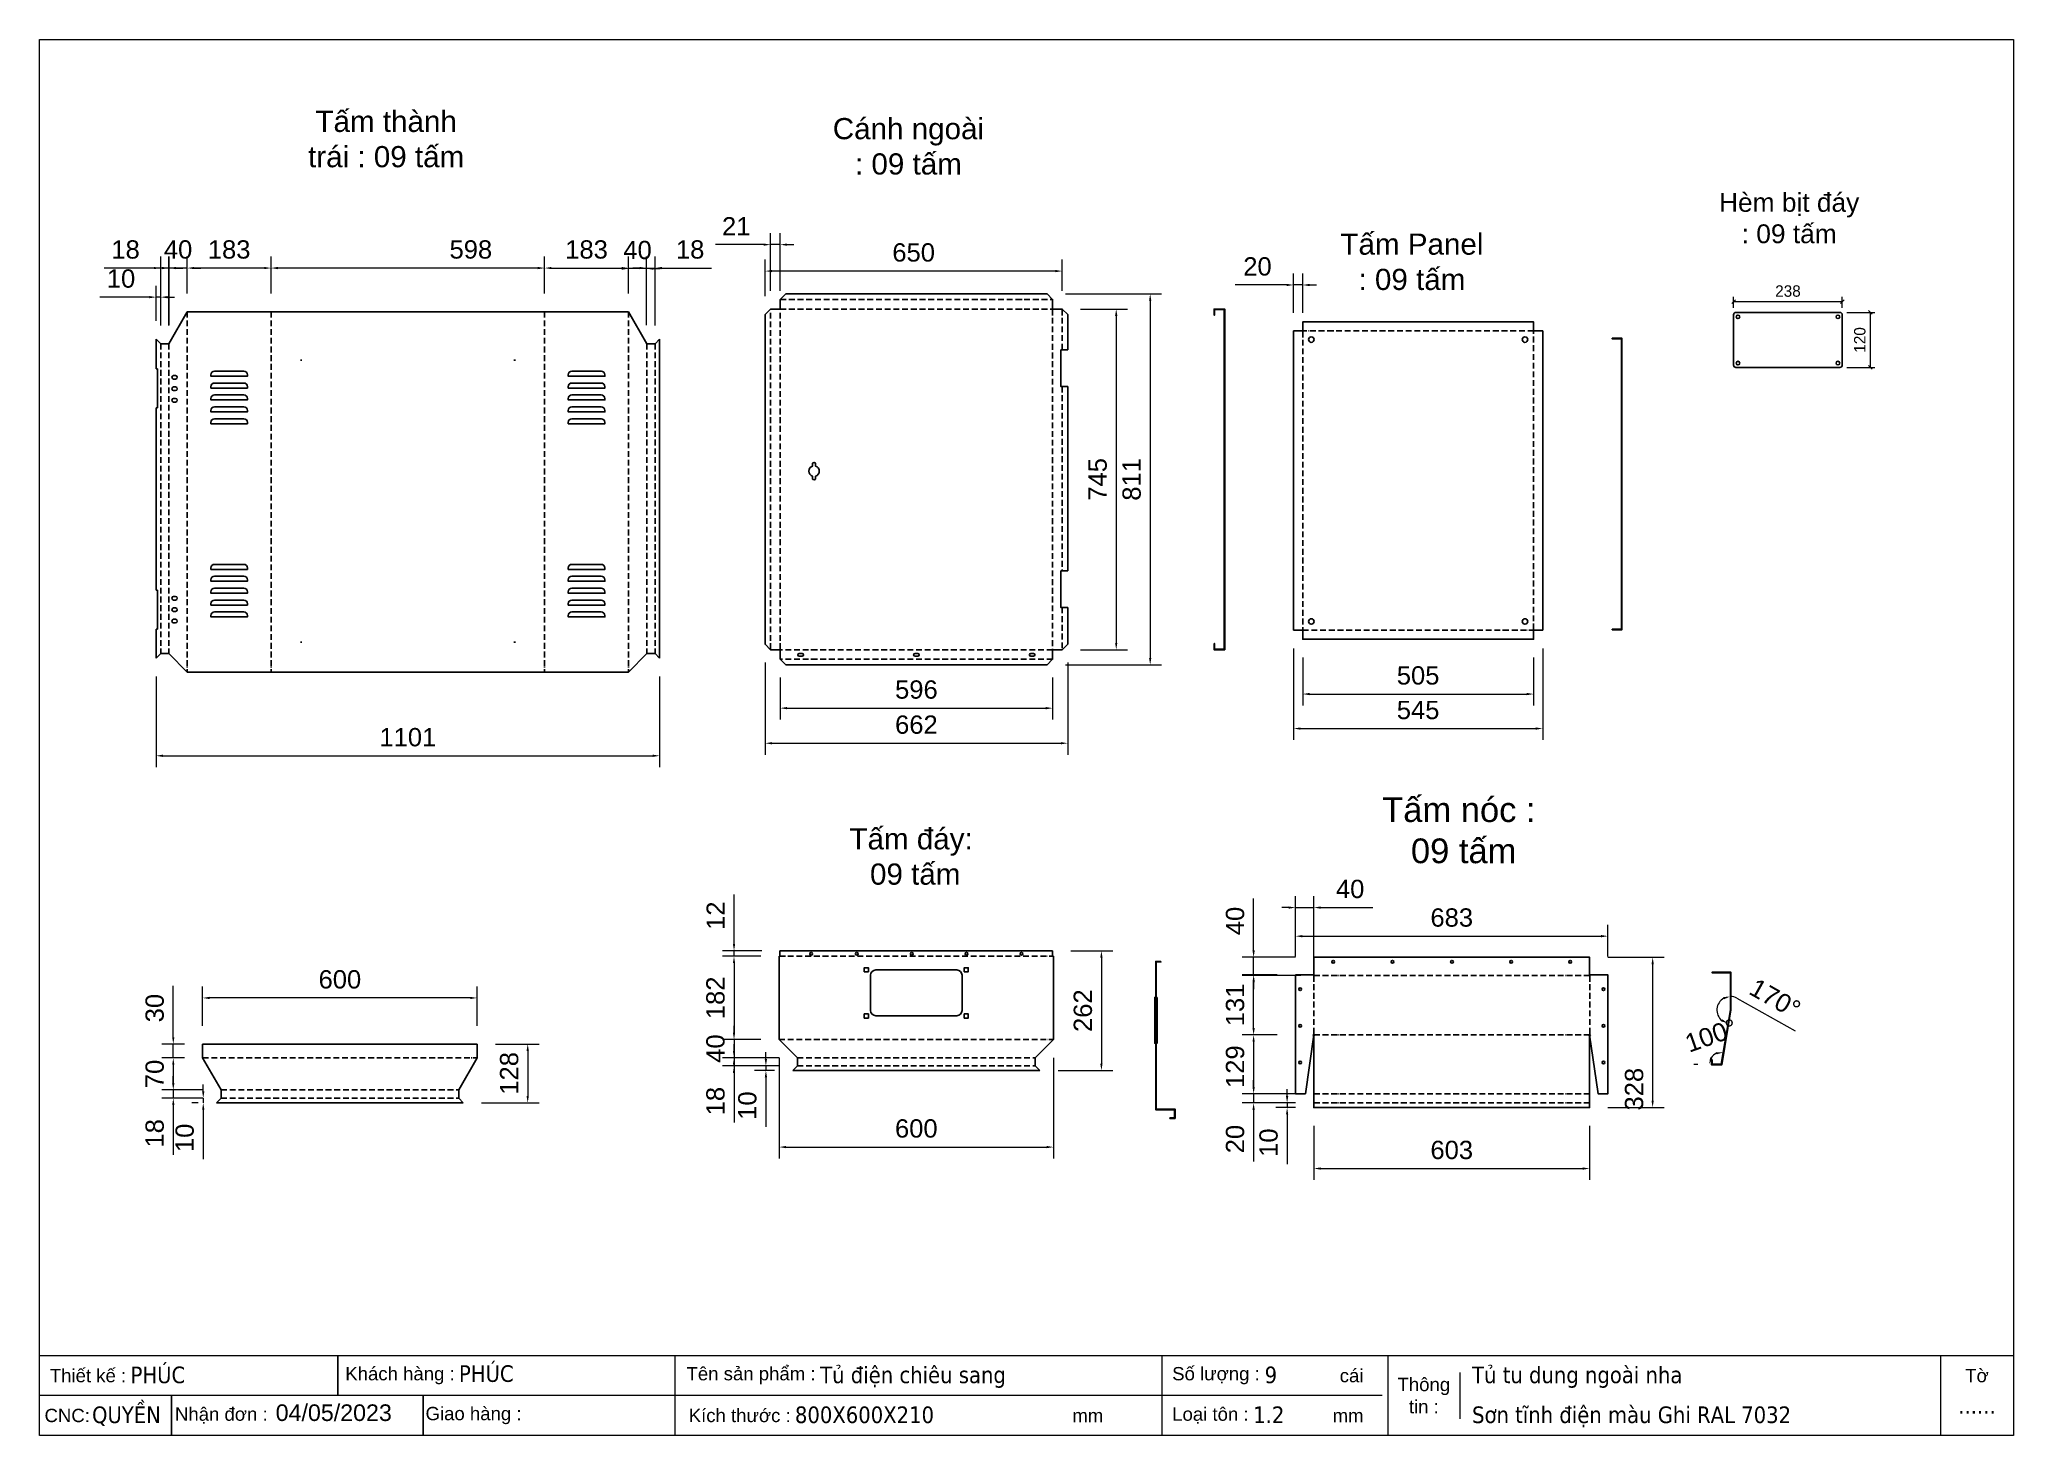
# Model space of a CAD drawing. Header units: millimetres. Extents: x 0 to 4315, y 0 to 3051.
import ezdxf
from ezdxf.enums import TextEntityAlignment as Align

# ---------------------------------------------------------------- set-up
doc = ezdxf.new("R2010")
doc.units = ezdxf.units.MM
doc.linetypes.add('HIDDENX2', pattern=[19.05, 12.7, -6.35])
doc.layers.add('0 KHUNG KT01', color=7, linetype='Continuous')
doc.layers.add('0 TĂNG CỨNG', color=7, linetype='Continuous', lineweight=15)
doc.styles.add('Arial', font='arial.ttf')
doc.styles.add('Tahoma (Input Text)', font='tahoma.ttf')
doc.dimstyles.get("Standard").update_dxf_attribs({"dimtxt": 2.5, "dimasz": 2.5, "dimexe": 1.25, "dimexo": 0.625, "dimtad": 1, "dimcen": 2.5, "dimazin": 3, "dimtfac": 1, "dimtmove": 0, "dimatfit": 3})
doc.dimstyles.new('Thiện Dim-40', dxfattribs={"dimtxt": 40, "dimasz": 15, "dimexe": 25, "dimexo": 40, "dimgap": 20, "dimtad": 1, "dimdec": 0, "dimtxsty": 'Arial', "dimcen": 15, "dimclrd": 5, "dimclre": 5, "dimclrt": 3, "dimazin": 3, "dimtfac": 1, "dimtdec": 0, "dimtmove": 0, "dimatfit": 3, "dimldrblk": 'OBLIQUE', "dimlwd": 9, "dimlwe": 9})

msp = doc.modelspace()

# ---------------------------------------------------------------- texts
at = {"color": 7, "attachment_point": 5, "style": 'Arial'}
for s, insert, char_height, width in [('{\\H0.8571x;Tấm thành\\Ptrái : 09 tấm}', (757.851, 2833.456), 54, 473.34502), ('{\\H0.8571x;Cánh ngoài\\P: 09 tấm}', (1899.551, 2817.535), 54, 563.49124), ('{\\H0.8571x;Hèm bịt đáy\\P: 09 tấm}', (3824.947, 2660.617), 48, 346.37646), ('{\\H0.8571x;Tấm Panel\\P: 09 tấm}', (3000.28, 2565.163), 54, 563.49124), ('Tấm nóc :\\P 09 tấm', (3102.912, 1322.56), 54, 809.6191), ('{\\H0.8571x;Tấm đáy:\\P 09 tấm}', (1905.428, 1265.309), 54, 2025)]:
    msp.add_mtext(s, dxfattribs=dict(at, insert=insert, char_height=char_height, width=width))

# ---------------------------------------------------------------- blocks, each defined once
blk = doc.blocks.new('*D1')
at = {"color": 5, "lineweight": 9, "transparency": 16777216}
for p, q in [((1312.2, 2551.7), (1297.2, 2551.7)), ((1327.2, 2426.8), (1327.2, 2576.7)), ((1327.2, 2551.7), (1345.6, 2551.7)), ((1345.6, 2426.2), (1345.6, 2576.7)), ((1360.6, 2551.7), (1469.2, 2551.7))]:
    blk.add_line(p, q, dxfattribs=at)
at = {"color": 5, "transparency": 16777216}
for points in [[(1312.2, 2554.2), (1312.2, 2549.2), (1327.2, 2551.7)], [(1360.6, 2554.2), (1360.6, 2549.2), (1345.6, 2551.7)]]:
    blk.add_solid(points, dxfattribs=at)
at = {"layer": 'Defpoints', "color": 0, "transparency": 16777216}
for p in [(1345.6, 2551.7), (1327.2, 2386.8), (1345.6, 2386.2)]:
    blk.add_point(p, dxfattribs=at)
at = {"color": 3, "transparency": 16777216, "insert": (1422.4, 2592.1), "char_height": 40, "attachment_point": 5, "style": 'Arial'}
blk.add_mtext('18', dxfattribs=at)
blk = doc.blocks.new('_Oblique')
at = {"color": 0, "linetype": 'ByBlock', "lineweight": -2}
blk.add_line((-0.5, -0.5), (0.5, 0.5), dxfattribs=at)
blk = doc.blocks.new('*D2')
at = {"color": 5, "lineweight": 9, "transparency": 16777216}
for p, q in [((1583.2, 2602.9), (1478, 2602.9)), ((1598.2, 2502.1), (1598.2, 2627.9)), ((1619.2, 2602.9), (1598.2, 2602.9)), ((1619.2, 2502.1), (1619.2, 2627.9)), ((1634.2, 2602.9), (1649.2, 2602.9))]:
    blk.add_line(p, q, dxfattribs=at)
at = {"color": 5, "transparency": 16777216}
for points in [[(1583.2, 2605.4), (1583.2, 2600.4), (1598.2, 2602.9)], [(1634.2, 2605.4), (1634.2, 2600.4), (1619.2, 2602.9)]]:
    blk.add_solid(points, dxfattribs=at)
at = {"layer": 'Defpoints', "color": 0, "transparency": 16777216}
for p in [(1598.2, 2602.9), (1598.2, 2462.1), (1619.2, 2462.1)]:
    blk.add_point(p, dxfattribs=at)
at = {"color": 3, "transparency": 16777216, "insert": (1523.1, 2643), "char_height": 40, "attachment_point": 5, "style": 'Arial'}
blk.add_mtext('21', dxfattribs=at)
blk = doc.blocks.new('*D3')
at = {"color": 5, "lineweight": 9, "transparency": 16777216}
for p, q in [((1586.2, 2490.1), (1586.2, 2570.1)), ((2235.8, 2502.1), (2235.8, 2570.1)), ((2220.8, 2545.1), (1601.2, 2545.1))]:
    blk.add_line(p, q, dxfattribs=at)
at = {"color": 5, "transparency": 16777216}
for points in [[(1601.2, 2547.6), (1601.2, 2542.6), (1586.2, 2545.1)], [(2220.8, 2547.6), (2220.8, 2542.6), (2235.8, 2545.1)]]:
    blk.add_solid(points, dxfattribs=at)
at = {"layer": 'Defpoints', "color": 0, "transparency": 16777216}
for p in [(1586.2, 2545.1), (2235.8, 2462.1), (1586.2, 2450.1)]:
    blk.add_point(p, dxfattribs=at)
at = {"color": 3, "transparency": 16777216, "insert": (1911, 2585.6), "char_height": 40, "attachment_point": 5, "style": 'Arial'}
blk.add_mtext('650', dxfattribs=at)
blk = doc.blocks.new('*D4')
at = {"color": 5, "lineweight": 9, "transparency": 16777216}
for p, q in [((1586.2, 1689.5), (1586.2, 1488.1)), ((2247.8, 1689.5), (2247.8, 1488.1)), ((1601.2, 1513.1), (2232.8, 1513.1))]:
    blk.add_line(p, q, dxfattribs=at)
at = {"color": 5, "transparency": 16777216}
for points in [[(1601.2, 1515.6), (1601.2, 1510.6), (1586.2, 1513.1)], [(2232.8, 1515.6), (2232.8, 1510.6), (2247.8, 1513.1)]]:
    blk.add_solid(points, dxfattribs=at)
at = {"layer": 'Defpoints', "color": 0, "transparency": 16777216}
for p in [(1586.2, 1729.5), (2247.8, 1729.5), (2247.8, 1513.1)]:
    blk.add_point(p, dxfattribs=at)
at = {"color": 3, "transparency": 16777216, "insert": (1917, 1553.5), "char_height": 40, "attachment_point": 5, "style": 'Arial'}
blk.add_mtext('662', dxfattribs=at)
blk = doc.blocks.new('*D5')
at = {"color": 5, "lineweight": 9, "transparency": 16777216}
for p, q in [((2242.8, 2495.1), (2453.1, 2495.1)), ((2428.1, 2480.1), (2428.1, 1699.5)), ((2242.8, 1684.5), (2453.1, 1684.5))]:
    blk.add_line(p, q, dxfattribs=at)
at = {"color": 5, "transparency": 16777216}
for points in [[(2425.6, 2480.1), (2430.6, 2480.1), (2428.1, 2495.1)], [(2425.6, 1699.5), (2430.6, 1699.5), (2428.1, 1684.5)]]:
    blk.add_solid(points, dxfattribs=at)
at = {"layer": 'Defpoints', "color": 0, "transparency": 16777216}
for p in [(2202.8, 2495.1), (2202.8, 1684.5), (2428.1, 1684.5)]:
    blk.add_point(p, dxfattribs=at)
at = {"color": 3, "transparency": 16777216, "insert": (2387.7, 2089.8), "char_height": 40, "attachment_point": 5, "rotation": 90, "style": 'Arial'}
blk.add_mtext('811', dxfattribs=at)
blk = doc.blocks.new('*D6')
at = {"color": 5, "lineweight": 9, "transparency": 16777216}
for p, q in [((2275.8, 2462.1), (2378.8, 2462.1)), ((2353.8, 2447.1), (2353.8, 1732.5)), ((2275.8, 1717.5), (2378.8, 1717.5))]:
    blk.add_line(p, q, dxfattribs=at)
at = {"color": 5, "transparency": 16777216}
for points in [[(2351.3, 2447.1), (2356.3, 2447.1), (2353.8, 2462.1)], [(2351.3, 1732.5), (2356.3, 1732.5), (2353.8, 1717.5)]]:
    blk.add_solid(points, dxfattribs=at)
at = {"layer": 'Defpoints', "color": 0, "transparency": 16777216}
for p in [(2235.8, 2462.1), (2235.8, 1717.5), (2353.8, 1717.5)]:
    blk.add_point(p, dxfattribs=at)
at = {"color": 3, "transparency": 16777216, "insert": (2313.4, 2089.8), "char_height": 40, "attachment_point": 5, "rotation": 90, "style": 'Arial'}
blk.add_mtext('745', dxfattribs=at)
blk = doc.blocks.new('*D7')
at = {"color": 5, "lineweight": 9, "transparency": 16777216}
for p, q in [((1576.8, 1047.5), (1493.3, 1047.5)), ((1518.3, 1032.5), (1518.3, 880.7)), ((1576.8, 865.7), (1493.3, 865.7))]:
    blk.add_line(p, q, dxfattribs=at)
at = {"color": 5, "transparency": 16777216}
for points in [[(1515.8, 1032.5), (1520.8, 1032.5), (1518.3, 1047.5)], [(1515.8, 880.7), (1520.8, 880.7), (1518.3, 865.7)]]:
    blk.add_solid(points, dxfattribs=at)
at = {"layer": 'Defpoints', "color": 0, "transparency": 16777216}
for p in [(1616.8, 1047.5), (1518.3, 865.7), (1616.8, 865.7)]:
    blk.add_point(p, dxfattribs=at)
at = {"color": 3, "transparency": 16777216, "insert": (1477.9, 956.6), "char_height": 40, "attachment_point": 5, "rotation": 90, "style": 'Arial'}
blk.add_mtext('182', dxfattribs=at)
blk = doc.blocks.new('*D8')
at = {"color": 5, "lineweight": 9, "transparency": 16777216}
for p, q in [((1576.8, 865.7), (1493.3, 865.7)), ((1518.3, 880.7), (1518.3, 895.7)), ((1518.3, 865.7), (1518.3, 825.7)), ((1617, 825.7), (1493.3, 825.7)), ((1518.3, 810.7), (1518.3, 795.7))]:
    blk.add_line(p, q, dxfattribs=at)
at = {"color": 5, "transparency": 16777216}
for points in [[(1515.8, 880.7), (1520.8, 880.7), (1518.3, 865.7)], [(1515.8, 810.7), (1520.8, 810.7), (1518.3, 825.7)]]:
    blk.add_solid(points, dxfattribs=at)
at = {"layer": 'Defpoints', "color": 0, "transparency": 16777216}
for p in [(1616.8, 865.7), (1518.3, 825.7), (1657, 825.7)]:
    blk.add_point(p, dxfattribs=at)
at = {"color": 3, "transparency": 16777216, "insert": (1477.9, 845.7), "char_height": 40, "attachment_point": 5, "rotation": 90, "style": 'Arial'}
blk.add_mtext('40', dxfattribs=at)
blk = doc.blocks.new('*D9')
at = {"color": 5, "lineweight": 9, "transparency": 16777216}
for p, q in [((1617, 825.7), (1493.3, 825.7)), ((1518.3, 840.7), (1518.3, 855.7)), ((1518.3, 825.7), (1518.3, 807.7)), ((1617, 807.7), (1493.3, 807.7)), ((1518.3, 792.7), (1518.3, 684.1))]:
    blk.add_line(p, q, dxfattribs=at)
at = {"color": 5, "transparency": 16777216}
for points in [[(1515.8, 840.7), (1520.8, 840.7), (1518.3, 825.7)], [(1515.8, 792.7), (1520.8, 792.7), (1518.3, 807.7)]]:
    blk.add_solid(points, dxfattribs=at)
at = {"layer": 'Defpoints', "color": 0, "transparency": 16777216}
for p in [(1657, 825.7), (1518.3, 807.7), (1657, 807.7)]:
    blk.add_point(p, dxfattribs=at)
at = {"color": 3, "transparency": 16777216, "insert": (1477.9, 730.9), "char_height": 40, "attachment_point": 5, "rotation": 90, "style": 'Arial'}
blk.add_mtext('18', dxfattribs=at)
blk = doc.blocks.new('*D10')
at = {"color": 5, "lineweight": 9, "transparency": 16777216}
for p, q in [((1588, 822.7), (1588, 837.7)), ((1617, 807.7), (1563, 807.7)), ((1607, 797.7), (1563, 797.7)), ((1588, 807.7), (1588, 797.7)), ((1588, 782.7), (1588, 674.4))]:
    blk.add_line(p, q, dxfattribs=at)
at = {"color": 5, "transparency": 16777216}
for points in [[(1585.5, 822.7), (1590.5, 822.7), (1588, 807.7)], [(1585.5, 782.7), (1590.5, 782.7), (1588, 797.7)]]:
    blk.add_solid(points, dxfattribs=at)
at = {"layer": 'Defpoints', "color": 0, "transparency": 16777216}
for p in [(1588, 797.7), (1647, 797.7), (1657, 807.7)]:
    blk.add_point(p, dxfattribs=at)
at = {"color": 3, "transparency": 16777216, "insert": (1547.6, 721.1), "char_height": 40, "attachment_point": 5, "rotation": 90, "style": 'Arial'}
blk.add_mtext('10', dxfattribs=at)
blk = doc.blocks.new('*D11')
at = {"color": 5, "lineweight": 9, "transparency": 16777216}
for p, q in [((2254.8, 1059.5), (2346.5, 1059.5)), ((2321.5, 1044.5), (2321.5, 812.7)), ((2226.6, 797.7), (2346.5, 797.7))]:
    blk.add_line(p, q, dxfattribs=at)
at = {"color": 5, "transparency": 16777216}
for points in [[(2319, 1044.5), (2324, 1044.5), (2321.5, 1059.5)], [(2319, 812.7), (2324, 812.7), (2321.5, 797.7)]]:
    blk.add_solid(points, dxfattribs=at)
at = {"layer": 'Defpoints', "color": 0, "transparency": 16777216}
for p in [(2214.8, 1059.5), (2186.6, 797.7), (2321.5, 797.7)]:
    blk.add_point(p, dxfattribs=at)
at = {"color": 3, "transparency": 16777216, "insert": (2281.1, 928.6), "char_height": 40, "attachment_point": 5, "rotation": 90, "style": 'Arial'}
blk.add_mtext('262', dxfattribs=at)
blk = doc.blocks.new('*D12')
at = {"color": 5, "lineweight": 9, "transparency": 16777216}
for p, q in [((356.7, 895.6), (356.7, 981.4)), ((941.7, 956.4), (371.7, 956.4)), ((956.7, 895.6), (956.7, 981.4))]:
    blk.add_line(p, q, dxfattribs=at)
at = {"color": 5, "transparency": 16777216}
for points in [[(371.7, 958.9), (371.7, 953.9), (356.7, 956.4)], [(941.7, 958.9), (941.7, 953.9), (956.7, 956.4)]]:
    blk.add_solid(points, dxfattribs=at)
at = {"layer": 'Defpoints', "color": 0, "transparency": 16777216}
for p in [(356.7, 956.4), (356.7, 855.6), (956.7, 855.6)]:
    blk.add_point(p, dxfattribs=at)
at = {"color": 3, "transparency": 16777216, "insert": (656.7, 996.8), "char_height": 40, "attachment_point": 5, "style": 'Arial'}
blk.add_mtext('600', dxfattribs=at)
blk = doc.blocks.new('*D13')
at = {"color": 5, "lineweight": 9, "transparency": 16777216}
for p, q in [((292.5, 870.6), (292.5, 982.8)), ((316.7, 855.6), (267.5, 855.6)), ((316.7, 825.3), (267.5, 825.3)), ((292.5, 825.3), (292.5, 855.6)), ((292.5, 810.3), (292.5, 795.3))]:
    blk.add_line(p, q, dxfattribs=at)
at = {"color": 5, "transparency": 16777216}
for points in [[(290, 870.6), (295, 870.6), (292.5, 855.6)], [(290, 810.3), (295, 810.3), (292.5, 825.3)]]:
    blk.add_solid(points, dxfattribs=at)
at = {"layer": 'Defpoints', "color": 0, "transparency": 16777216}
for p in [(292.5, 825.3), (356.7, 855.6), (356.7, 825.3)]:
    blk.add_point(p, dxfattribs=at)
at = {"color": 3, "transparency": 16777216, "insert": (252, 934.2), "char_height": 40, "attachment_point": 5, "rotation": 90, "style": 'Arial'}
blk.add_mtext('30', dxfattribs=at)
blk = doc.blocks.new('*D14')
at = {"color": 5, "lineweight": 9, "transparency": 16777216}
for p, q in [((316.7, 825.3), (267.5, 825.3)), ((292.5, 810.3), (292.5, 770.3)), ((356.9, 755.3), (267.5, 755.3))]:
    blk.add_line(p, q, dxfattribs=at)
at = {"color": 5, "transparency": 16777216}
for points in [[(290, 810.3), (295, 810.3), (292.5, 825.3)], [(290, 770.3), (295, 770.3), (292.5, 755.3)]]:
    blk.add_solid(points, dxfattribs=at)
at = {"layer": 'Defpoints', "color": 0, "transparency": 16777216}
for p in [(356.7, 825.3), (292.5, 755.3), (396.9, 755.3)]:
    blk.add_point(p, dxfattribs=at)
at = {"color": 3, "transparency": 16777216, "insert": (252, 790.3), "char_height": 40, "attachment_point": 5, "rotation": 90, "style": 'Arial'}
blk.add_mtext('70', dxfattribs=at)
blk = doc.blocks.new('*D15')
at = {"color": 5, "lineweight": 9, "transparency": 16777216}
for p, q in [((292.5, 770.3), (292.5, 785.3)), ((356.9, 755.3), (267.5, 755.3)), ((356.9, 737.3), (267.5, 737.3)), ((292.5, 755.3), (292.5, 737.3)), ((292.5, 722.3), (292.5, 613.7))]:
    blk.add_line(p, q, dxfattribs=at)
at = {"color": 5, "transparency": 16777216}
for points in [[(290, 770.3), (295, 770.3), (292.5, 755.3)], [(290, 722.3), (295, 722.3), (292.5, 737.3)]]:
    blk.add_solid(points, dxfattribs=at)
at = {"layer": 'Defpoints', "color": 0, "transparency": 16777216}
for p in [(292.5, 737.3), (396.9, 755.3), (396.9, 737.3)]:
    blk.add_point(p, dxfattribs=at)
at = {"color": 3, "transparency": 16777216, "insert": (252, 660.5), "char_height": 40, "attachment_point": 5, "rotation": 90, "style": 'Arial'}
blk.add_mtext('18', dxfattribs=at)
blk = doc.blocks.new('*D16')
at = {"color": 5, "lineweight": 9, "transparency": 16777216}
for p, q in [((356.9, 737.3), (333, 737.3)), ((358, 752.3), (358, 767.3)), ((358, 737.3), (358, 727.3)), ((346.9, 727.3), (333, 727.3)), ((358, 712.3), (358, 603.9))]:
    blk.add_line(p, q, dxfattribs=at)
at = {"color": 5, "transparency": 16777216}
for points in [[(355.5, 752.3), (360.5, 752.3), (358, 737.3)], [(355.5, 712.3), (360.5, 712.3), (358, 727.3)]]:
    blk.add_solid(points, dxfattribs=at)
at = {"layer": 'Defpoints', "color": 0, "transparency": 16777216}
for p in [(396.9, 737.3), (358, 727.3), (386.9, 727.3)]:
    blk.add_point(p, dxfattribs=at)
at = {"color": 3, "transparency": 16777216, "insert": (317.6, 650.6), "char_height": 40, "attachment_point": 5, "rotation": 90, "style": 'Arial'}
blk.add_mtext('10', dxfattribs=at)
blk = doc.blocks.new('*D17')
at = {"color": 5, "lineweight": 9, "transparency": 16777216}
for p, q in [((996.7, 855.6), (1092.3, 855.6)), ((1067.3, 840.6), (1067.3, 742.3)), ((966.5, 727.3), (1092.3, 727.3))]:
    blk.add_line(p, q, dxfattribs=at)
at = {"color": 5, "transparency": 16777216}
for points in [[(1064.8, 840.6), (1069.8, 840.6), (1067.3, 855.6)], [(1064.8, 742.3), (1069.8, 742.3), (1067.3, 727.3)]]:
    blk.add_solid(points, dxfattribs=at)
at = {"layer": 'Defpoints', "color": 0, "transparency": 16777216}
for p in [(956.7, 855.6), (926.5, 727.3), (1067.3, 727.3)]:
    blk.add_point(p, dxfattribs=at)
at = {"color": 3, "transparency": 16777216, "insert": (1026.9, 791.5), "char_height": 40, "attachment_point": 5, "rotation": 90, "style": 'Arial'}
blk.add_mtext('128', dxfattribs=at)
blk = doc.blocks.new('*D18')
at = {"color": 5, "lineweight": 9, "transparency": 16777216}
for p, q in [((1619.2, 1656.5), (1619.2, 1564.8)), ((2214.8, 1656.5), (2214.8, 1564.8)), ((1634.2, 1589.8), (2199.8, 1589.8))]:
    blk.add_line(p, q, dxfattribs=at)
at = {"color": 5, "transparency": 16777216}
for points in [[(1634.2, 1592.3), (1634.2, 1587.3), (1619.2, 1589.8)], [(2199.8, 1592.3), (2199.8, 1587.3), (2214.8, 1589.8)]]:
    blk.add_solid(points, dxfattribs=at)
at = {"layer": 'Defpoints', "color": 0, "transparency": 16777216}
for p in [(1619.2, 1696.5), (2214.8, 1696.5), (2214.8, 1589.8)]:
    blk.add_point(p, dxfattribs=at)
at = {"color": 3, "transparency": 16777216, "insert": (1917, 1630.2), "char_height": 40, "attachment_point": 5, "style": 'Arial'}
blk.add_mtext('596', dxfattribs=at)
blk = doc.blocks.new('*D19')
at = {"color": 5, "lineweight": 9, "transparency": 16777216}
for p, q in [((1518.3, 1074.5), (1518.3, 1182.7)), ((1578.8, 1059.5), (1493.3, 1059.5)), ((1576.8, 1047.5), (1493.3, 1047.5)), ((1518.3, 1047.5), (1518.3, 1059.5)), ((1518.3, 1032.5), (1518.3, 1017.5))]:
    blk.add_line(p, q, dxfattribs=at)
at = {"color": 5, "transparency": 16777216}
for points in [[(1515.8, 1074.5), (1520.8, 1074.5), (1518.3, 1059.5)], [(1515.8, 1032.5), (1520.8, 1032.5), (1518.3, 1047.5)]]:
    blk.add_solid(points, dxfattribs=at)
at = {"layer": 'Defpoints', "color": 0, "transparency": 16777216}
for p in [(1518.3, 1059.5), (1616.8, 1047.5), (1618.8, 1059.5)]:
    blk.add_point(p, dxfattribs=at)
at = {"color": 3, "transparency": 16777216, "insert": (1478.2, 1136.1), "char_height": 40, "attachment_point": 5, "rotation": 90, "style": 'Arial'}
blk.add_mtext('12', dxfattribs=at)
blk = doc.blocks.new('*D20')
at = {"color": 5, "lineweight": 9, "transparency": 16777216}
for p, q in [((1616.8, 825.7), (1616.8, 605.4)), ((2216.8, 825.7), (2216.8, 605.4)), ((1631.8, 630.4), (2201.8, 630.4))]:
    blk.add_line(p, q, dxfattribs=at)
at = {"color": 5, "transparency": 16777216}
for points in [[(1631.8, 632.9), (1631.8, 627.9), (1616.8, 630.4)], [(2201.8, 632.9), (2201.8, 627.9), (2216.8, 630.4)]]:
    blk.add_solid(points, dxfattribs=at)
at = {"layer": 'Defpoints', "color": 0, "transparency": 16777216}
for p in [(1616.8, 865.7), (2216.8, 865.7), (2216.8, 630.4)]:
    blk.add_point(p, dxfattribs=at)
at = {"color": 3, "transparency": 16777216, "insert": (1916.8, 670.9), "char_height": 40, "attachment_point": 5, "style": 'Arial'}
blk.add_mtext('600', dxfattribs=at)
blk = doc.blocks.new('*D21')
at = {"color": 5, "lineweight": 9, "transparency": 16777216}
for p, q in [((2654.2, 1060.2), (2654.2, 1174)), ((2745.8, 1045.2), (2629.2, 1045.2)), ((2654.2, 1005.4), (2654.2, 1045.2)), ((2757.6, 1005.4), (2629.2, 1005.4)), ((2654.2, 990.4), (2654.2, 975.4))]:
    blk.add_line(p, q, dxfattribs=at)
at = {"color": 5, "transparency": 16777216}
for points in [[(2651.7, 1060.2), (2656.7, 1060.2), (2654.2, 1045.2)], [(2651.7, 990.4), (2656.7, 990.4), (2654.2, 1005.4)]]:
    blk.add_solid(points, dxfattribs=at)
at = {"layer": 'Defpoints', "color": 0, "transparency": 16777216}
for p in [(2654.2, 1045.2), (2785.8, 1045.2), (2797.6, 1005.4)]:
    blk.add_point(p, dxfattribs=at)
at = {"color": 3, "transparency": 16777216, "insert": (2613.8, 1124.6), "char_height": 40, "attachment_point": 5, "rotation": 90, "style": 'Arial'}
blk.add_mtext('40', dxfattribs=at)
blk = doc.blocks.new('*D22')
at = {"color": 5, "lineweight": 9, "transparency": 16777216}
for p, q in [((3428.8, 1045.2), (3551.5, 1045.2)), ((3526.5, 1030.2), (3526.5, 731.8)), ((3428.8, 716.8), (3551.5, 716.8))]:
    blk.add_line(p, q, dxfattribs=at)
at = {"color": 5, "transparency": 16777216}
for points in [[(3524, 1030.2), (3529, 1030.2), (3526.5, 1045.2)], [(3524, 731.8), (3529, 731.8), (3526.5, 716.8)]]:
    blk.add_solid(points, dxfattribs=at)
at = {"layer": 'Defpoints', "color": 0, "transparency": 16777216}
for p in [(3388.8, 1045.2), (3388.8, 716.8), (3526.5, 716.8)]:
    blk.add_point(p, dxfattribs=at)
at = {"color": 3, "transparency": 16777216, "insert": (3486.1, 757), "char_height": 40, "attachment_point": 5, "rotation": 90, "style": 'Arial'}
blk.add_mtext('328', dxfattribs=at)
blk = doc.blocks.new('*D23')
at = {"color": 5, "lineweight": 9, "transparency": 16777216}
for p, q in [((2745.8, 1046.8), (2745.8, 1116.4)), ((2760.8, 1091.4), (3413.8, 1091.4)), ((3428.8, 1046.8), (3428.8, 1116.4))]:
    blk.add_line(p, q, dxfattribs=at)
at = {"color": 5, "transparency": 16777216}
for points in [[(2760.8, 1093.9), (2760.8, 1088.9), (2745.8, 1091.4)], [(3413.8, 1093.9), (3413.8, 1088.9), (3428.8, 1091.4)]]:
    blk.add_solid(points, dxfattribs=at)
at = {"layer": 'Defpoints', "color": 0, "transparency": 16777216}
for p in [(3428.8, 1091.4), (2745.8, 1006.8), (3428.8, 1006.8)]:
    blk.add_point(p, dxfattribs=at)
at = {"color": 3, "transparency": 16777216, "insert": (3087.3, 1131.9), "char_height": 40, "attachment_point": 5, "style": 'Arial'}
blk.add_mtext('683', dxfattribs=at)
blk = doc.blocks.new('*D24')
at = {"color": 5, "lineweight": 9, "transparency": 16777216}
for p, q in [((2727.4, 741.8), (2727.4, 756.8)), ((2745.8, 726.8), (2702.4, 726.8)), ((2745.8, 716.8), (2702.4, 716.8)), ((2727.4, 726.8), (2727.4, 716.8)), ((2727.4, 701.8), (2727.4, 593.4))]:
    blk.add_line(p, q, dxfattribs=at)
at = {"color": 5, "transparency": 16777216}
for points in [[(2724.9, 741.8), (2729.9, 741.8), (2727.4, 726.8)], [(2724.9, 701.8), (2729.9, 701.8), (2727.4, 716.8)]]:
    blk.add_solid(points, dxfattribs=at)
at = {"layer": 'Defpoints', "color": 0, "transparency": 16777216}
for p in [(2727.4, 726.8), (2785.8, 726.8), (2785.8, 716.8)]:
    blk.add_point(p, dxfattribs=at)
at = {"color": 3, "transparency": 16777216, "insert": (2687, 640.1), "char_height": 40, "attachment_point": 5, "rotation": 90, "style": 'Arial'}
blk.add_mtext('10', dxfattribs=at)
blk = doc.blocks.new('*D25')
at = {"color": 5, "lineweight": 9, "transparency": 16777216}
for p, q in [((2654.2, 761.8), (2654.2, 776.8)), ((2745.8, 746.8), (2629.2, 746.8)), ((2654.2, 746.8), (2654.2, 726.8)), ((2745.8, 726.8), (2629.2, 726.8)), ((2654.2, 711.8), (2654.2, 599))]:
    blk.add_line(p, q, dxfattribs=at)
at = {"color": 5, "transparency": 16777216}
for points in [[(2651.7, 761.8), (2656.7, 761.8), (2654.2, 746.8)], [(2651.7, 711.8), (2656.7, 711.8), (2654.2, 726.8)]]:
    blk.add_solid(points, dxfattribs=at)
at = {"layer": 'Defpoints', "color": 0, "transparency": 16777216}
for p in [(2785.8, 746.8), (2654.2, 726.8), (2785.8, 726.8)]:
    blk.add_point(p, dxfattribs=at)
at = {"color": 3, "transparency": 16777216, "insert": (2613.8, 647.9), "char_height": 40, "attachment_point": 5, "rotation": 90, "style": 'Arial'}
blk.add_mtext('20', dxfattribs=at)
blk = doc.blocks.new('*D26')
at = {"color": 5, "lineweight": 9, "transparency": 16777216}
for p, q in [((2705.8, 875.6), (2629.2, 875.6)), ((2654.2, 860.6), (2654.2, 761.8)), ((2705.8, 746.8), (2629.2, 746.8))]:
    blk.add_line(p, q, dxfattribs=at)
at = {"color": 5, "transparency": 16777216}
for points in [[(2651.7, 860.6), (2656.7, 860.6), (2654.2, 875.6)], [(2651.7, 761.8), (2656.7, 761.8), (2654.2, 746.8)]]:
    blk.add_solid(points, dxfattribs=at)
at = {"layer": 'Defpoints', "color": 0, "transparency": 16777216}
for p in [(2745.8, 875.6), (2654.2, 746.8), (2745.8, 746.8)]:
    blk.add_point(p, dxfattribs=at)
at = {"color": 3, "transparency": 16777216, "insert": (2613.8, 806.2), "char_height": 40, "attachment_point": 5, "rotation": 90, "style": 'Arial'}
blk.add_mtext('129', dxfattribs=at)
blk = doc.blocks.new('*D27')
at = {"color": 5, "lineweight": 9, "transparency": 16777216}
for p, q in [((2705.8, 1006.8), (2629.2, 1006.8)), ((2654.2, 890.6), (2654.2, 991.8)), ((2705.8, 875.6), (2629.2, 875.6))]:
    blk.add_line(p, q, dxfattribs=at)
at = {"color": 5, "transparency": 16777216}
for points in [[(2651.7, 991.8), (2656.7, 991.8), (2654.2, 1006.8)], [(2651.7, 890.6), (2656.7, 890.6), (2654.2, 875.6)]]:
    blk.add_solid(points, dxfattribs=at)
at = {"layer": 'Defpoints', "color": 0, "transparency": 16777216}
for p in [(2654.2, 1006.8), (2745.8, 1006.8), (2745.8, 875.6)]:
    blk.add_point(p, dxfattribs=at)
at = {"color": 3, "transparency": 16777216, "insert": (2613.8, 941.2), "char_height": 40, "attachment_point": 5, "rotation": 90, "style": 'Arial'}
blk.add_mtext('131', dxfattribs=at)
blk = doc.blocks.new('*D28')
at = {"color": 5, "lineweight": 9, "transparency": 16777216}
blk.add_line((3710.9, 955.9), (3837.9, 884.2), dxfattribs=at)
for start, end in [(119.4264, 231.0174), (60.5736, 90)]:
    blk.add_arc((3696.4, 930.1), 29.5, start, end, dxfattribs=at)
at = {"color": 5, "transparency": 16777216}
for points in [[(3681.3, 958.3), (3682.6, 953.5), (3696.4, 959.7)], [(3678.9, 909.5), (3676.8, 904.9), (3691.5, 901)]]:
    blk.add_solid(points, dxfattribs=at)
at = {"layer": 'Defpoints', "color": 0, "transparency": 16777216}
for p in [(3696.4, 1011.3), (3669.4, 918.3), (3696.4, 930.1), (3696.4, 930.1), (3676.4, 811.3)]:
    blk.add_point(p, dxfattribs=at)
at = {"color": 3, "transparency": 16777216, "insert": (3794.3, 955.3), "char_height": 40, "attachment_point": 5, "rotation": 330.5736, "style": 'Arial'}
blk.add_mtext('170°', dxfattribs=at)
blk = doc.blocks.new('*D29')
at = {"color": 5, "lineweight": 9, "transparency": 16777216}
blk.add_line((3616.4, 811.3), (3625.1, 811.3), dxfattribs=at)
blk.add_arc((3676.4, 811.3), 26.3, 113.5988, 146.8451, dxfattribs=at)
at = {"color": 5, "transparency": 16777216}
for points in [[(3656.8, 825), (3652, 826.4), (3650.1, 811.3)], [(3665.6, 837.9), (3666.2, 833), (3680.8, 837.3)]]:
    blk.add_solid(points, dxfattribs=at)
at = {"layer": 'Defpoints', "color": 0, "transparency": 16777216}
for p in [(3696.4, 930.1), (3654.4, 825.7), (3656.4, 811.3), (3676.4, 811.3), (3676.4, 811.3)]:
    blk.add_point(p, dxfattribs=at)
at = {"color": 3, "transparency": 16777216, "insert": (3654.3, 874.3), "char_height": 40, "attachment_point": 5, "rotation": 19.4042, "style": 'Arial'}
blk.add_mtext('100°', dxfattribs=at)
blk = doc.blocks.new('*D30')
at = {"color": 5, "lineweight": 9, "transparency": 16777216}
for p, q in [((2785.8, 676.8), (2785.8, 558.5)), ((3388.8, 676.8), (3388.8, 558.5)), ((2800.8, 583.5), (3373.8, 583.5))]:
    blk.add_line(p, q, dxfattribs=at)
at = {"color": 5, "transparency": 16777216}
for points in [[(2800.8, 586), (2800.8, 581), (2785.8, 583.5)], [(3373.8, 586), (3373.8, 581), (3388.8, 583.5)]]:
    blk.add_solid(points, dxfattribs=at)
at = {"layer": 'Defpoints', "color": 0, "transparency": 16777216}
for p in [(2785.8, 716.8), (3388.8, 716.8), (3388.8, 583.5)]:
    blk.add_point(p, dxfattribs=at)
at = {"color": 3, "transparency": 16777216, "insert": (3087.3, 623.9), "char_height": 40, "attachment_point": 5, "style": 'Arial'}
blk.add_mtext('603', dxfattribs=at)
blk = doc.blocks.new('*D31')
at = {"color": 5, "lineweight": 9, "transparency": 16777216}
for p, q in [((2745.8, 1046.8), (2745.8, 1178.9)), ((2785.8, 1045.4), (2785.8, 1178.9)), ((2730.8, 1153.9), (2715.8, 1153.9)), ((2745.8, 1153.9), (2785.8, 1153.9)), ((2800.8, 1153.9), (2914.6, 1153.9))]:
    blk.add_line(p, q, dxfattribs=at)
at = {"color": 5, "transparency": 16777216}
for points in [[(2730.8, 1156.4), (2730.8, 1151.4), (2745.8, 1153.9)], [(2800.8, 1156.4), (2800.8, 1151.4), (2785.8, 1153.9)]]:
    blk.add_solid(points, dxfattribs=at)
at = {"layer": 'Defpoints', "color": 0, "transparency": 16777216}
for p in [(2785.8, 1153.9), (2745.8, 1006.8), (2785.8, 1005.4)]:
    blk.add_point(p, dxfattribs=at)
at = {"color": 3, "transparency": 16777216, "insert": (2865.2, 1194.4), "char_height": 40, "attachment_point": 5, "style": 'Arial'}
blk.add_mtext('40', dxfattribs=at)
blk = doc.blocks.new('*D32')
at = {"color": 5, "lineweight": 9, "transparency": 16777216}
for p, q in [((506.3, 2496.4), (506.3, 2576.7)), ((1089.3, 2551.7), (521.3, 2551.7)), ((1104.3, 2496.4), (1104.3, 2576.7))]:
    blk.add_line(p, q, dxfattribs=at)
at = {"color": 5, "transparency": 16777216}
for points in [[(521.3, 2554.2), (521.3, 2549.2), (506.3, 2551.7)], [(1089.3, 2554.2), (1089.3, 2549.2), (1104.3, 2551.7)]]:
    blk.add_solid(points, dxfattribs=at)
at = {"layer": 'Defpoints', "color": 0, "transparency": 16777216}
for p in [(506.3, 2551.7), (506.3, 2456.4), (1104.3, 2456.4)]:
    blk.add_point(p, dxfattribs=at)
at = {"color": 3, "transparency": 16777216, "insert": (943, 2592.1), "char_height": 40, "attachment_point": 5, "style": 'Arial'}
blk.add_mtext('598', dxfattribs=at)
blk = doc.blocks.new('*D33')
at = {"color": 5, "lineweight": 9, "transparency": 16777216}
for p, q in [((323, 2496.4), (323, 2576.7)), ((491.3, 2551.7), (338, 2551.7)), ((506.3, 2496.4), (506.3, 2576.7))]:
    blk.add_line(p, q, dxfattribs=at)
at = {"color": 5, "transparency": 16777216}
for points in [[(338, 2554.2), (338, 2549.2), (323, 2551.7)], [(491.3, 2554.2), (491.3, 2549.2), (506.3, 2551.7)]]:
    blk.add_solid(points, dxfattribs=at)
at = {"layer": 'Defpoints', "color": 0, "transparency": 16777216}
for p in [(323, 2551.7), (323, 2456.4), (506.3, 2456.4)]:
    blk.add_point(p, dxfattribs=at)
at = {"color": 3, "transparency": 16777216, "insert": (414.6, 2592.1), "char_height": 40, "attachment_point": 5, "style": 'Arial'}
blk.add_mtext('183', dxfattribs=at)
blk = doc.blocks.new('*D34')
at = {"color": 5, "lineweight": 9, "transparency": 16777216}
for p, q in [((268, 2551.7), (253, 2551.7)), ((283, 2426.2), (283, 2576.7)), ((323, 2551.7), (283, 2551.7)), ((323, 2496.4), (323, 2576.7)), ((338, 2551.7), (353, 2551.7))]:
    blk.add_line(p, q, dxfattribs=at)
at = {"color": 5, "transparency": 16777216}
for points in [[(268, 2554.2), (268, 2549.2), (283, 2551.7)], [(338, 2554.2), (338, 2549.2), (323, 2551.7)]]:
    blk.add_solid(points, dxfattribs=at)
at = {"layer": 'Defpoints', "color": 0, "transparency": 16777216}
for p in [(283, 2551.7), (323, 2456.4), (283, 2386.2)]:
    blk.add_point(p, dxfattribs=at)
at = {"color": 3, "transparency": 16777216, "insert": (303, 2592.1), "char_height": 40, "attachment_point": 5, "style": 'Arial'}
blk.add_mtext('40', dxfattribs=at)
blk = doc.blocks.new('*D35')
at = {"color": 5, "lineweight": 9, "transparency": 16777216}
for p, q in [((250, 2551.7), (141.4, 2551.7)), ((265, 2426.2), (265, 2576.7)), ((283.3, 2551.7), (265, 2551.7)), ((283.3, 2426.8), (283.3, 2576.7)), ((298.3, 2551.7), (313.3, 2551.7))]:
    blk.add_line(p, q, dxfattribs=at)
at = {"color": 5, "transparency": 16777216}
for points in [[(250, 2554.2), (250, 2549.2), (265, 2551.7)], [(298.3, 2554.2), (298.3, 2549.2), (283.3, 2551.7)]]:
    blk.add_solid(points, dxfattribs=at)
at = {"layer": 'Defpoints', "color": 0, "transparency": 16777216}
for p in [(265, 2551.7), (265, 2386.2), (283.3, 2386.8)]:
    blk.add_point(p, dxfattribs=at)
at = {"color": 3, "transparency": 16777216, "insert": (188.2, 2592.1), "char_height": 40, "attachment_point": 5, "style": 'Arial'}
blk.add_mtext('18', dxfattribs=at)
blk = doc.blocks.new('*D36')
at = {"color": 5, "lineweight": 9, "transparency": 16777216}
for p, q in [((255, 2436.2), (255, 2513.1)), ((265, 2426.2), (265, 2513.1)), ((240, 2488.1), (131.6, 2488.1)), ((265, 2488.1), (255, 2488.1)), ((280, 2488.1), (295, 2488.1))]:
    blk.add_line(p, q, dxfattribs=at)
at = {"color": 5, "transparency": 16777216}
for points in [[(240, 2490.6), (240, 2485.6), (255, 2488.1)], [(280, 2490.6), (280, 2485.6), (265, 2488.1)]]:
    blk.add_solid(points, dxfattribs=at)
at = {"layer": 'Defpoints', "color": 0, "transparency": 16777216}
for p in [(255, 2488.1), (255, 2396.2), (265, 2386.2)]:
    blk.add_point(p, dxfattribs=at)
at = {"color": 3, "transparency": 16777216, "insert": (178.3, 2528.5), "char_height": 40, "attachment_point": 5, "style": 'Arial'}
blk.add_mtext('10', dxfattribs=at)
blk = doc.blocks.new('*D37')
at = {"color": 5, "lineweight": 9, "transparency": 16777216}
for p, q in [((255, 1659), (255, 1460.7)), ((1355.6, 1659), (1355.6, 1460.7)), ((270, 1485.7), (1340.6, 1485.7))]:
    blk.add_line(p, q, dxfattribs=at)
at = {"color": 5, "transparency": 16777216}
for points in [[(270, 1488.2), (270, 1483.2), (255, 1485.7)], [(1340.6, 1488.2), (1340.6, 1483.2), (1355.6, 1485.7)]]:
    blk.add_solid(points, dxfattribs=at)
at = {"layer": 'Defpoints', "color": 0, "transparency": 16777216}
for p in [(255, 1699), (1355.6, 1699), (1355.6, 1485.7)]:
    blk.add_point(p, dxfattribs=at)
at = {"color": 3, "transparency": 16777216, "insert": (805.3, 1526.1), "char_height": 40, "attachment_point": 5, "style": 'Arial'}
blk.add_mtext('1101', dxfattribs=at)
blk = doc.blocks.new('*D38')
at = {"layer": '0 KHUNG KT01', "color": 5, "lineweight": 9, "transparency": 16777216}
for p, q in [((2726.5, 2514.7), (2613.7, 2514.7)), ((2741.5, 2454.1), (2741.5, 2539.7)), ((2761.5, 2514.7), (2741.5, 2514.7)), ((2761.5, 2454.1), (2761.5, 2539.7)), ((2776.5, 2514.7), (2791.5, 2514.7))]:
    blk.add_line(p, q, dxfattribs=at)
at = {"layer": '0 KHUNG KT01', "color": 5, "transparency": 16777216}
for points in [[(2726.5, 2517.2), (2726.5, 2512.2), (2741.5, 2514.7)], [(2776.5, 2517.2), (2776.5, 2512.2), (2761.5, 2514.7)]]:
    blk.add_solid(points, dxfattribs=at)
at = {"layer": 'Defpoints', "color": 0, "transparency": 16777216}
for p in [(2741.5, 2514.7), (2741.5, 2414.1), (2761.5, 2414.1)]:
    blk.add_point(p, dxfattribs=at)
at = {"layer": '0 KHUNG KT01', "color": 3, "transparency": 16777216, "insert": (2662.6, 2555.1), "char_height": 40, "attachment_point": 5, "style": 'Arial'}
blk.add_mtext('20', dxfattribs=at)
blk = doc.blocks.new('*D39')
at = {"layer": '0 KHUNG KT01', "color": 5, "lineweight": 9, "transparency": 16777216}
for p, q in [((2761.5, 1700.5), (2761.5, 1595.6)), ((3266.1, 1700.5), (3266.1, 1595.6)), ((2776.5, 1620.6), (3251.1, 1620.6))]:
    blk.add_line(p, q, dxfattribs=at)
at = {"layer": '0 KHUNG KT01', "color": 5, "transparency": 16777216}
for points in [[(2776.5, 1623.1), (2776.5, 1618.1), (2761.5, 1620.6)], [(3251.1, 1623.1), (3251.1, 1618.1), (3266.1, 1620.6)]]:
    blk.add_solid(points, dxfattribs=at)
at = {"layer": 'Defpoints', "color": 0, "transparency": 16777216}
for p in [(2761.5, 1740.5), (3266.1, 1740.5), (3266.1, 1620.6)]:
    blk.add_point(p, dxfattribs=at)
at = {"layer": '0 KHUNG KT01', "color": 3, "transparency": 16777216, "insert": (3013.8, 1661.1), "char_height": 40, "attachment_point": 5, "style": 'Arial'}
blk.add_mtext('505', dxfattribs=at)
blk = doc.blocks.new('*D40')
at = {"layer": '0 KHUNG KT01', "color": 5, "lineweight": 9, "transparency": 16777216}
for p, q in [((2741.5, 1720.5), (2741.5, 1520.2)), ((3286.1, 1720.5), (3286.1, 1520.2)), ((2756.5, 1545.2), (3271.1, 1545.2))]:
    blk.add_line(p, q, dxfattribs=at)
at = {"layer": '0 KHUNG KT01', "color": 5, "transparency": 16777216}
for points in [[(2756.5, 1547.7), (2756.5, 1542.7), (2741.5, 1545.2)], [(3271.1, 1547.7), (3271.1, 1542.7), (3286.1, 1545.2)]]:
    blk.add_solid(points, dxfattribs=at)
at = {"layer": 'Defpoints', "color": 0, "transparency": 16777216}
for p in [(2741.5, 1760.5), (3286.1, 1760.5), (3286.1, 1545.2)]:
    blk.add_point(p, dxfattribs=at)
at = {"layer": '0 KHUNG KT01', "color": 3, "transparency": 16777216, "insert": (3013.8, 1585.5), "char_height": 40, "attachment_point": 5, "style": 'Arial'}
blk.add_mtext('545', dxfattribs=at)
blk = doc.blocks.new('*D41')
at = {"color": 5, "lineweight": 9, "transparency": 16777216}
for p, q in [((1104.3, 2496.4), (1104.3, 2576.7)), ((1119.3, 2551.7), (1272.6, 2551.7)), ((1287.6, 2496.4), (1287.6, 2576.7))]:
    blk.add_line(p, q, dxfattribs=at)
at = {"color": 5, "transparency": 16777216}
for points in [[(1119.3, 2554.2), (1119.3, 2549.2), (1104.3, 2551.7)], [(1272.6, 2554.2), (1272.6, 2549.2), (1287.6, 2551.7)]]:
    blk.add_solid(points, dxfattribs=at)
at = {"layer": 'Defpoints', "color": 0, "transparency": 16777216}
for p in [(1287.6, 2551.7), (1104.3, 2456.4), (1287.6, 2456.4)]:
    blk.add_point(p, dxfattribs=at)
at = {"color": 3, "transparency": 16777216, "insert": (1195.9, 2592.1), "char_height": 40, "attachment_point": 5, "style": 'Arial'}
blk.add_mtext('183', dxfattribs=at)
blk = doc.blocks.new('*D42')
at = {"color": 5, "lineweight": 9, "transparency": 16777216}
for p, q in [((1272.6, 2550.4), (1257.6, 2550.4)), ((1287.6, 2496.4), (1287.6, 2575.4)), ((1327.2, 2550.4), (1287.6, 2550.4)), ((1327.2, 2426.8), (1327.2, 2575.4)), ((1342.2, 2550.4), (1357.2, 2550.4))]:
    blk.add_line(p, q, dxfattribs=at)
at = {"color": 5, "transparency": 16777216}
for points in [[(1272.6, 2552.9), (1272.6, 2547.9), (1287.6, 2550.4)], [(1342.2, 2552.9), (1342.2, 2547.9), (1327.2, 2550.4)]]:
    blk.add_solid(points, dxfattribs=at)
at = {"layer": 'Defpoints', "color": 0, "transparency": 16777216}
for p in [(1287.6, 2550.4), (1287.6, 2456.4), (1327.2, 2386.8)]:
    blk.add_point(p, dxfattribs=at)
at = {"color": 3, "transparency": 16777216, "insert": (1307.4, 2590.9), "char_height": 40, "attachment_point": 5, "style": 'Arial'}
blk.add_mtext('40', dxfattribs=at)
blk = doc.blocks.new('*D43')
at = {"color": 0, "linetype": 'ByBlock', "lineweight": -2}
for p, q in [((3707.5, 2482.5), (3699.5, 2474.5)), ((3937, 2474.5), (3945, 2482.5))]:
    blk.add_line(p, q, dxfattribs=at)
at = {"color": 5, "lineweight": 9, "ltscale": 3, "transparency": 16777216}
for p, q in [((3703.5, 2464.6), (3703.5, 2488.5)), ((3703.5, 2478.5), (3941, 2478.5)), ((3941, 2464.6), (3941, 2488.5))]:
    blk.add_line(p, q, dxfattribs=at)
at = {"layer": 'Defpoints', "color": 0, "ltscale": 3, "transparency": 16777216}
for p in [(3941, 2478.5), (3703.5, 2449.6), (3941, 2449.6)]:
    blk.add_point(p, dxfattribs=at)
at = {"color": 3, "ltscale": 3, "transparency": 16777216, "insert": (3822.3, 2501.3), "char_height": 25, "attachment_point": 5}
blk.add_mtext('238', dxfattribs=at)
blk = doc.blocks.new('*D44')
at = {"color": 5, "lineweight": 9, "ltscale": 3, "transparency": 16777216}
for p, q in [((3951.3, 2454.6), (4012.1, 2454.6)), ((4002.1, 2454.6), (4002.1, 2334.6)), ((3951, 2334.6), (4012.1, 2334.6))]:
    blk.add_line(p, q, dxfattribs=at)
at = {"color": 0, "linetype": 'ByBlock', "lineweight": -2}
for p, q in [((4006.1, 2450.6), (3998.1, 2458.6)), ((3998.1, 2338.6), (4006.1, 2330.6))]:
    blk.add_line(p, q, dxfattribs=at)
at = {"layer": 'Defpoints', "color": 0, "ltscale": 3, "transparency": 16777216}
for p in [(3936.3, 2454.6), (3936, 2334.6), (4002.1, 2334.6)]:
    blk.add_point(p, dxfattribs=at)
at = {"color": 3, "ltscale": 3, "transparency": 16777216, "insert": (3979.4, 2394.6), "char_height": 25, "attachment_point": 5, "rotation": 90}
blk.add_mtext('120', dxfattribs=at)
blk = doc.blocks.new('KHUNG KT1')
at = {"color": 7}
for p, q in [((7128, -4752), (0, -4752)), ((2294.1, -4752), (2294.1, -5040)), ((4052.8, -4752), (4052.8, -5040)), ((4868.8, -4752), (4868.8, -5040)), ((6864, -4752), (6864, -5040)), ((5128.7, -4812), (5128.7, -4980)), ((4848, -4896), (0, -4896))]:
    blk.add_line(p, q, dxfattribs=at)
blk.add_lwpolyline([(0, 0), (7128, 0), (7128, -5040), (0, -5040)], close=True, dxfattribs=at)
at = {"layer": '0 KHUNG KT01'}
for p, q in [((1077.9, -4752), (1077.9, -4896)), ((476.3, -4896), (476.3, -5040)), ((1385.1, -4896), (1385.1, -5040))]:
    blk.add_line(p, q, dxfattribs=at)
at = {"color": 2, "char_height": 48, "style": 'Arial'}
for s, insert, width, attachment_point in [('  Thiết kế :', (0, -4824), 2202.321, 4), ('  Khách hàng :', (1066.9, -4824), 2202.321, 4), ('  Tên sản phẩm :', (2299.1, -4824), 2202.321, 4), ('  Số lượng :', (4052.8, -4824), 2202.321, 4), ('cái', (4695, -4824), 2202.321, 4), ('Thông\\Ptin :', (4998.8, -4896), 259.945, 5), ('Tờ', (6996, -4824), 264, 5), ('CNC:', (18.2, -4968), 2202.321, 4), ('  Nhận đơn :', (451.9, -4968), 2202.321, 4), ('  Giao hàng :', (1356.7, -4968), 2202.321, 4), ('  Kích thước :', (2307, -4968), 2202.321, 4), ('mm', (3729.5, -4968), 2202.321, 4), ('  Loại tôn :', (4052.8, -4968), 2202.321, 4), ('mm', (4669.3, -4968), 2202.321, 4)]:
    blk.add_mtext(s, dxfattribs=dict(at, insert=insert, width=width, attachment_point=attachment_point))
at = {"color": 1, "style": 'Tahoma (Input Text)', "flags": 8}
for tag, p in [('#01', (328.9, -4851.1)), ('#03', (1514.7, -4846.3)), ('#05', (2819, -4851.1)), ('#07', (4424, -4851.1)), ('#09', (5172.9, -4851.1)), ('#02', (189.8, -4995.1)), ('#04', (1755.3, -4995.1)), ('#06', (2727.8, -4995.1)), ('#08', (4382.7, -4995.1)), ('#10', (5172.9, -4995.1))]:
    blk.add_attdef(tag, p, '', height=60, dxfattribs=at)
blk.add_attdef('#11', text='', height=60, dxfattribs=at).set_placement((6996, -4961.6), align=Align.CENTER)
at = {"layer": '0 TĂNG CỨNG', "color": 1, "style": 'Arial'}
blk.add_attdef('#12', (852.8, -4987.6), '', height=60, dxfattribs=at)

# ---------------------------------------------------------------- dimensions: what is measured, and where the dimension line sits
at = {"color": 7}
for base, p1, p2, picture, middle in [((1598.225, 2602.9), (1619.225, 2462.147), (1598.225, 2462.147), '*D2', (1523.096, 2642.982)), ((264.995, 2551.689), (283.349, 2386.797), (264.995, 2386.176), '*D35', (188.187, 2592.112)), ((322.995, 2551.687), (506.295, 2456.376), (322.995, 2456.376), '*D33', (414.645, 2592.124)), ((1287.595, 2551.687), (1104.295, 2456.376), (1287.595, 2456.376), '*D41', (1195.945, 2592.124)), ((1586.225, 2545.135), (2235.825, 2462.147), (1586.225, 2450.147), '*D3', (1911.025, 2585.558)), ((2247.825, 1513.051), (1586.225, 1729.547), (2247.825, 1729.547), '*D4', (1917.025, 1553.474)), ((1355.595, 1485.692), (254.995, 1698.976), (1355.595, 1698.976), '*D37', (805.295, 1526.115)), ((356.701, 956.359), (956.701, 855.645), (356.701, 855.645), '*D12', (656.701, 996.782))]:
    dim = msp.add_linear_dim(base=base, p1=p1, p2=p2, dimstyle='Thiện Dim-40', dxfattribs=at)
    dim.commit()
    dim.dimension.update_dxf_attribs({"geometry": picture, "text_midpoint": middle})
for base, p1, p2, picture, middle in [((282.995, 2551.687), (322.995, 2456.376), (282.995, 2386.176), '*D34', (302.995, 2551.687)), ((506.295, 2551.687), (1104.295, 2456.376), (506.295, 2456.376), '*D32', (942.97, 2551.687)), ((1287.595, 2550.439), (1327.241, 2386.797), (1287.595, 2456.376), '*D42', (1307.418, 2550.439)), ((254.995, 2488.116), (264.995, 2386.176), (254.995, 2396.176), '*D36', (178.296, 2488.116))]:
    dim = msp.add_linear_dim(base=base, p1=p1, p2=p2, dimstyle='Thiện Dim-40', dxfattribs=at)
    dim.commit()
    dim.dimension.update_dxf_attribs({"geometry": picture, "text_midpoint": middle, "dimtype": 160})
for base, p1, p2, angle, picture, middle in [((1345.595, 2551.689), (1327.241, 2386.797), (1345.595, 2386.176), 180, '*D1', (1422.402, 2592.112)), ((2428.093, 1684.547), (2202.825, 2495.147), (2202.825, 1684.547), 90, '*D5', (2387.67, 2089.847)), ((2353.756, 1717.547), (2235.825, 2462.147), (2235.825, 1717.547), 90, '*D6', (2313.415, 2089.847)), ((1518.313, 865.749), (1616.773, 1047.549), (1616.773, 865.749), 90, '*D7', (1477.89, 956.649)), ((2321.508, 797.749), (2214.773, 1059.549), (2186.573, 797.749), 90, '*D11', (2281.085, 928.649)), ((1067.312, 727.345), (956.701, 855.645), (926.501, 727.345), 90, '*D17', (1026.889, 791.495)), ((1518.313, 807.749), (1656.973, 825.749), (1656.973, 807.749), 90, '*D9', (1477.89, 730.941)), ((1588.035, 797.749), (1656.973, 807.749), (1646.973, 797.749), 90, '*D10', (1547.612, 721.05)), ((292.47, 737.345), (396.901, 755.345), (396.901, 737.345), 90, '*D15', (252.047, 660.537)), ((358.028, 727.345), (396.901, 737.345), (386.901, 727.345), 90, '*D16', (317.606, 650.646))]:
    dim = msp.add_linear_dim(base=base, p1=p1, p2=p2, angle=angle, dimstyle='Thiện Dim-40', dxfattribs=at)
    dim.commit()
    dim.dimension.update_dxf_attribs({"geometry": picture, "text_midpoint": middle})
at = {"ltscale": 3}
dim = msp.add_linear_dim(base=(3941.033, 2478.499), p1=(3703.533, 2449.595), p2=(3941.033, 2449.595), dimstyle='Standard', dxfattribs=at)
dim.commit()
dim.dimension.update_dxf_attribs({"geometry": '*D43', "text_midpoint": (3822.283, 2501.272)})
dim = msp.add_linear_dim(base=(4002.14, 2334.595), p1=(3936.304, 2454.588), p2=(3936.033, 2334.595), angle=90, dimstyle='Standard', dxfattribs=at)
dim.commit()
dim.dimension.update_dxf_attribs({"geometry": '*D44', "text_midpoint": (3979.376, 2394.592)})
for base, p1, p2, picture, middle in [((2214.825, 1589.755), (1619.225, 1696.547), (2214.825, 1696.547), '*D18', (1917.025, 1630.178)), ((2785.817, 1153.938), (2745.817, 1006.84), (2785.817, 1005.44), '*D31', (2865.203, 1194.361)), ((3428.817, 1091.445), (2745.817, 1006.84), (3428.817, 1006.84), '*D23', (3087.317, 1131.882)), ((2216.773, 630.436), (1616.773, 865.749), (2216.773, 865.749), '*D20', (1916.773, 670.859)), ((3388.817, 583.499), (2785.817, 716.84), (3388.817, 716.84), '*D30', (3087.317, 623.936))]:
    dim = msp.add_linear_dim(base=base, p1=p1, p2=p2, dimstyle='Thiện Dim-40')
    dim.commit()
    dim.dimension.update_dxf_attribs({"geometry": picture, "text_midpoint": middle})
for base, p1, p2, picture, middle in [((1518.313, 1059.549), (1616.773, 1047.549), (1618.773, 1059.549), '*D19', (1478.232, 1136.111)), ((2654.233, 1045.24), (2797.588, 1005.44), (2785.817, 1045.24), '*D21', (2613.81, 1124.626)), ((2654.233, 1006.84), (2745.817, 875.64), (2745.817, 1006.84), '*D27', (2613.796, 941.24))]:
    dim = msp.add_linear_dim(base=base, p1=p1, p2=p2, angle=90, dimstyle='Thiện Dim-40')
    dim.commit()
    dim.dimension.update_dxf_attribs({"geometry": picture, "text_midpoint": middle})
for base, p1, p2, picture, middle in [((3526.545, 716.84), (3388.817, 1045.24), (3388.817, 716.84), '*D22', (3526.545, 757.033)), ((2654.233, 746.84), (2745.817, 875.64), (2745.817, 746.84), '*D26', (2654.233, 806.24)), ((2654.233, 726.84), (2785.817, 746.84), (2785.817, 726.84), '*D25', (2654.233, 647.918)), ((2727.45, 726.84), (2785.817, 716.84), (2785.817, 726.84), '*D24', (2727.45, 640.142))]:
    dim = msp.add_linear_dim(base=base, p1=p1, p2=p2, angle=90, dimstyle='Thiện Dim-40')
    dim.commit()
    dim.dimension.update_dxf_attribs({"geometry": picture, "text_midpoint": middle, "dimtype": 160})
dim = msp.add_angular_dim_2l(base=(3669.373, 918.312), line1=((3696.427, 930.148), (3676.427, 811.348)), line2=((3696.427, 1011.348), (3696.427, 930.148)), dimstyle='Thiện Dim-40')
dim.commit()
dim.dimension.update_dxf_attribs({"geometry": '*D28', "text_midpoint": (3794.283, 955.264)})
at = {"color": 7}
for base, p1, p2, picture, middle in [((292.47, 825.345), (356.701, 855.645), (356.701, 825.345), '*D13', (292.47, 934.212)), ((1518.313, 825.749), (1616.773, 865.749), (1656.973, 825.749), '*D8', (1518.313, 845.749)), ((292.47, 755.345), (356.701, 825.345), (396.901, 755.345), '*D14', (292.47, 790.345))]:
    dim = msp.add_linear_dim(base=base, p1=p1, p2=p2, angle=90, dimstyle='Thiện Dim-40', dxfattribs=at)
    dim.commit()
    dim.dimension.update_dxf_attribs({"geometry": picture, "text_midpoint": middle, "dimtype": 160})
dim = msp.add_angular_dim_2l(base=(3654.427, 825.737), line1=((3696.427, 930.148), (3676.427, 811.348)), line2=((3676.427, 811.348), (3656.427, 811.348)), dimstyle='Thiện Dim-40')
dim.commit()
dim.dimension.update_dxf_attribs({"geometry": '*D29', "text_midpoint": (3667.694, 836.142), "dimtype": 162})
at = {"layer": '0 KHUNG KT01'}
for base, p1, p2, picture, middle in [((2741.544, 2514.67), (2761.544, 2414.147), (2741.544, 2414.147), '*D38', (2662.622, 2555.093)), ((3286.144, 1545.182), (2741.544, 1760.547), (3286.144, 1760.547), '*D40', (3013.844, 1585.523)), ((3266.144, 1620.643), (2761.544, 1740.547), (3266.144, 1740.547), '*D39', (3013.844, 1661.066))]:
    dim = msp.add_linear_dim(base=base, p1=p1, p2=p2, dimstyle='Thiện Dim-40', dxfattribs=at)
    dim.commit()
    dim.dimension.update_dxf_attribs({"geometry": picture, "text_midpoint": middle})

# ---------------------------------------------------------------- linework, layer by layer
at = {"color": 7}
for p, q in [((322.995, 2456.376), (282.995, 2386.176)), ((254.995, 2396.176), (264.995, 2386.176)), ((254.995, 2396.176), (254.995, 2331.376)), ((282.995, 2386.176), (264.995, 2386.176)), ((1327.595, 2386.176), (1345.595, 2386.176)), ((1355.595, 2396.176), (1345.595, 2386.176)), ((1355.595, 2396.176), (1355.595, 1698.976)), ((254.995, 2246.376), (254.995, 1847.476)), ((254.995, 1762.476), (254.995, 1698.976)), ((254.995, 1698.976), (264.995, 1708.976)), ((264.995, 1708.976), (282.995, 1708.976)), ((322.995, 1668.776), (282.995, 1708.976)), ((1345.595, 1708.976), (1327.595, 1708.976)), ((1355.595, 1698.976), (1345.595, 1708.976)), ((1618.773, 1059.549), (2214.773, 1059.549)), ((1616.773, 865.749), (1656.973, 825.749)), ((2216.773, 865.749), (2176.573, 825.749)), ((356.701, 855.645), (956.701, 855.645)), ((356.701, 825.345), (396.901, 755.345)), ((956.701, 825.345), (916.501, 755.345)), ((1656.973, 825.749), (1656.973, 807.749)), ((2176.573, 807.749), (2176.573, 825.749)), ((1646.973, 797.749), (1656.973, 807.749)), ((1646.973, 797.749), (2186.573, 797.749)), ((2186.573, 797.749), (2176.573, 807.749)), ((386.901, 727.345), (396.901, 737.345)), ((396.901, 755.345), (396.901, 737.345)), ((916.501, 737.345), (916.501, 755.345)), ((926.501, 727.345), (916.501, 737.345)), ((386.901, 727.345), (926.501, 727.345))]:
    msp.add_line(p, q, dxfattribs=at)
at = {"linetype": 'HIDDENX2'}
for p, q in [((1616.773, 1047.549), (2216.773, 1047.549)), ((2785.617, 1005.455), (2785.617, 875.64)), ((2785.817, 1005.44), (3388.817, 1005.44)), ((3389.017, 1005.455), (3389.017, 875.64)), ((2785.817, 875.64), (3388.817, 875.64)), ((2785.817, 746.84), (3388.817, 746.84)), ((2785.817, 726.84), (3388.817, 726.84))]:
    msp.add_line(p, q, dxfattribs=at)
for p, q in [((3428.817, 1006.84), (3428.817, 747.84)), ((2785.817, 716.84), (3388.817, 716.84))]:
    msp.add_line(p, q)
at = {"color": 7, "linetype": 'HIDDENX2'}
for p, q in [((1616.773, 865.749), (2216.773, 865.749)), ((356.701, 825.345), (956.701, 825.345)), ((1656.973, 825.749), (2176.573, 825.749)), ((1656.973, 807.749), (2176.573, 807.749)), ((396.901, 755.345), (916.501, 755.345)), ((396.901, 737.345), (916.501, 737.345))]:
    msp.add_line(p, q, dxfattribs=at)
at = {"color": 7}
for points in [[(2247.825, 1809.747), (2247.825, 1729.547), (2235.825, 1717.547), (2214.825, 1717.547), (2214.825, 1696.547), (2202.825, 1684.547), (1631.225, 1684.547), (1619.225, 1696.547), (1619.225, 1717.547), (1598.225, 1717.547), (1586.225, 1729.547), (1586.225, 2450.147), (1598.225, 2462.147), (1619.225, 2462.147), (1619.225, 2483.147), (1631.225, 2495.147), (2202.825, 2495.147), (2214.825, 2483.147), (2214.825, 2462.147), (2235.825, 2462.147), (2247.825, 2450.147), (2247.825, 2372.647)], [(1327.595, 2386.176), (1287.595, 2456.376), (322.995, 2456.376)], [(2247.825, 2292.647), (2247.825, 1889.747)], [(322.995, 1668.776), (1287.595, 1668.776), (1327.595, 1708.976)], [(1616.773, 1047.549), (1616.773, 865.749)], [(2216.773, 865.749), (2216.773, 1047.549)], [(356.701, 855.645), (356.701, 825.345)], [(956.701, 825.345), (956.701, 855.645)]]:
    msp.add_lwpolyline(points, dxfattribs=at)
at = {"color": 7, "linetype": 'HIDDENX2'}
for points in [[(1598.225, 1717.547), (1598.225, 2462.147)], [(1619.225, 2483.147), (2214.825, 2483.147)], [(2235.825, 2462.147), (2235.825, 2372.647)], [(2235.825, 2292.647), (2235.825, 1889.747)], [(2235.825, 1809.747), (2235.825, 1717.547)], [(2214.825, 1696.547), (1619.225, 1696.547)]]:
    msp.add_lwpolyline(points, dxfattribs=at)
msp.add_lwpolyline([(1619.225, 2462.147), (2214.825, 2462.147), (2214.825, 1717.547), (1619.225, 1717.547)], close=True, dxfattribs=at)
msp.add_lwpolyline([(3708.533, 2454.595), (3936.033, 2454.595, -0.41421356), (3941.033, 2449.595), (3941.033, 2339.595, -0.41421356), (3936.033, 2334.595), (3708.533, 2334.595, -0.41421356), (3703.533, 2339.595), (3703.533, 2449.595, -0.41421356)], format="xyb", close=True)
at = {"color": 2}
for points in [[(254.995, 2331.376), (257.995, 2331.376), (257.995, 2246.376), (254.995, 2246.376)], [(2247.825, 2292.647), (2232.825, 2292.647), (2232.825, 2372.647), (2247.825, 2372.647)], [(2247.825, 1889.747), (2232.825, 1889.747), (2232.825, 1809.747), (2247.825, 1809.747)], [(254.995, 1847.476), (257.995, 1847.476), (257.995, 1762.476), (254.995, 1762.476)], [(1616.773, 1047.549), (1618.773, 1047.549), (1618.773, 1059.549)], [(2216.773, 1047.549), (2214.773, 1047.549), (2214.773, 1059.549)]]:
    msp.add_lwpolyline(points, dxfattribs=at)
for points in [[(293.295, 2316.876, 1), (293.295, 2308.876), (297.295, 2308.876, 1), (297.295, 2316.876)], [(293.295, 2291.876, 1), (293.295, 2283.876), (297.295, 2283.876, 1), (297.295, 2291.876)], [(446.645, 2326.376), (382.645, 2326.376, 0.41421356), (374.645, 2318.376), (374.645, 2315.376), (454.645, 2315.376), (454.645, 2318.376, 0.41421356)], [(446.645, 2300.376), (382.645, 2300.376, 0.41421356), (374.645, 2292.376), (374.645, 2289.376), (454.645, 2289.376), (454.645, 2292.376, 0.41421356)], [(1163.945, 2326.376), (1227.945, 2326.376, -0.41421356), (1235.945, 2318.376), (1235.945, 2315.376), (1155.945, 2315.376), (1155.945, 2318.376, -0.41421356)], [(1163.945, 2300.376), (1227.945, 2300.376, -0.41421356), (1235.945, 2292.376), (1235.945, 2289.376), (1155.945, 2289.376), (1155.945, 2292.376, -0.41421356)], [(293.295, 2266.876, 1), (293.295, 2258.876), (297.295, 2258.876, 1), (297.295, 2266.876)], [(446.645, 2274.376), (382.645, 2274.376, 0.41421356), (374.645, 2266.376), (374.645, 2263.376), (454.645, 2263.376), (454.645, 2266.376, 0.41421356)], [(446.645, 2248.376), (382.645, 2248.376, 0.41421356), (374.645, 2240.376), (374.645, 2237.376), (454.645, 2237.376), (454.645, 2240.376, 0.41421356)], [(1163.945, 2274.376), (1227.945, 2274.376, -0.41421356), (1235.945, 2266.376), (1235.945, 2263.376), (1155.945, 2263.376), (1155.945, 2266.376, -0.41421356)], [(1163.945, 2248.376), (1227.945, 2248.376, -0.41421356), (1235.945, 2240.376), (1235.945, 2237.376), (1155.945, 2237.376), (1155.945, 2240.376, -0.41421356)], [(446.645, 2222.376), (382.645, 2222.376, 0.41421356), (374.645, 2214.376), (374.645, 2211.376), (454.645, 2211.376), (454.645, 2214.376, 0.41421356)], [(1163.945, 2222.376), (1227.945, 2222.376, -0.41421356), (1235.945, 2214.376), (1235.945, 2211.376), (1155.945, 2211.376), (1155.945, 2214.376, -0.41421356)], [(1689.975, 2096.816), (1689.975, 2092.097, 1), (1696.475, 2092.097), (1696.475, 2096.816, 0.74787836), (1696.475, 2118.878), (1696.475, 2123.597, 1), (1689.975, 2123.597), (1689.975, 2118.878, 0.74787836)], [(446.645, 1904.076), (382.645, 1904.076, 0.41421356), (374.645, 1896.076), (374.645, 1893.076), (454.645, 1893.076), (454.645, 1896.076, 0.41421356)], [(1163.945, 1904.076), (1227.945, 1904.076, -0.41421356), (1235.945, 1896.076), (1235.945, 1893.076), (1155.945, 1893.076), (1155.945, 1896.076, -0.41421356)], [(446.645, 1878.076), (382.645, 1878.076, 0.41421356), (374.645, 1870.076), (374.645, 1867.076), (454.645, 1867.076), (454.645, 1870.076, 0.41421356)], [(1163.945, 1878.076), (1227.945, 1878.076, -0.41421356), (1235.945, 1870.076), (1235.945, 1867.076), (1155.945, 1867.076), (1155.945, 1870.076, -0.41421356)], [(293.295, 1833.976, 1), (293.295, 1825.976), (297.295, 1825.976, 1), (297.295, 1833.976)], [(446.645, 1852.076), (382.645, 1852.076, 0.41421356), (374.645, 1844.076), (374.645, 1841.076), (454.645, 1841.076), (454.645, 1844.076, 0.41421356)], [(446.645, 1826.076), (382.645, 1826.076, 0.41421356), (374.645, 1818.076), (374.645, 1815.076), (454.645, 1815.076), (454.645, 1818.076, 0.41421356)], [(1163.945, 1852.076), (1227.945, 1852.076, -0.41421356), (1235.945, 1844.076), (1235.945, 1841.076), (1155.945, 1841.076), (1155.945, 1844.076, -0.41421356)], [(1163.945, 1826.076), (1227.945, 1826.076, -0.41421356), (1235.945, 1818.076), (1235.945, 1815.076), (1155.945, 1815.076), (1155.945, 1818.076, -0.41421356)], [(293.295, 1808.976, 1), (293.295, 1800.976), (297.295, 1800.976, 1), (297.295, 1808.976)], [(293.295, 1783.976, 1), (293.295, 1775.976), (297.295, 1775.976, 1), (297.295, 1783.976)], [(446.645, 1800.076), (382.645, 1800.076, 0.41421356), (374.645, 1792.076), (374.645, 1789.076), (454.645, 1789.076), (454.645, 1792.076, 0.41421356)], [(1163.945, 1800.076), (1227.945, 1800.076, -0.41421356), (1235.945, 1792.076), (1235.945, 1789.076), (1155.945, 1789.076), (1155.945, 1792.076, -0.41421356)], [(1667.025, 1703.105), (1661.025, 1703.105, -1), (1661.025, 1709.105), (1667.025, 1709.105, -1)], [(1920.025, 1703.105), (1914.025, 1703.105, -1), (1914.025, 1709.105), (1920.025, 1709.105, -1)], [(2167.025, 1703.105), (2173.025, 1703.105, 1), (2173.025, 1709.105), (2167.025, 1709.105, 1)], [(1828.273, 917.549), (2005.273, 917.549, 0.41421356), (2016.773, 929.049), (2016.773, 1006.049, 0.41421356), (2005.273, 1017.549), (1828.273, 1017.549, 0.41421356), (1816.773, 1006.049), (1816.773, 929.049, 0.41421356)]]:
    msp.add_lwpolyline(points, format="xyb", close=True, dxfattribs=at)
msp.add_lwpolyline([(2451.426, 1036.297), (2440.226, 1036.297), (2440.226, 712.197), (2481.226, 712.197), (2481.226, 694.197), (2471.226, 694.197), (2471.226, 692.997), (2482.426, 692.997), (2482.426, 713.397), (2441.426, 713.397), (2441.426, 1035.097), (2451.426, 1035.097)], close=True)
for points in [[(2785.817, 1005.44), (2785.817, 1005.44), (2785.817, 1045.24), (3388.817, 1045.24), (3388.817, 1005.44)], [(2745.817, 1006.84), (2784.417, 1006.84)], [(3390.217, 1006.84), (3428.817, 1006.84), (3428.817, 746.84), (3407.317, 746.84), (3388.817, 875.64), (3388.817, 716.84), (2785.817, 716.84), (2785.817, 875.64), (2767.317, 746.84), (2745.817, 746.84), (2745.817, 1006.84)]]:
    msp.add_lwpolyline(points)
for points in [[(1812.023, 1013.549), (1803.023, 1013.549), (1803.023, 1022.549), (1812.023, 1022.549)], [(2021.523, 1013.549), (2030.523, 1013.549), (2030.523, 1022.549), (2021.523, 1022.549)], [(2443.226, 957.497), (2443.226, 857.497), (2438.226, 857.497), (2438.226, 957.497)], [(1812.023, 921.549), (1803.023, 921.549), (1803.023, 912.549), (1812.023, 912.549)], [(2021.523, 921.549), (2030.523, 921.549), (2030.523, 912.549), (2021.523, 912.549)]]:
    msp.add_lwpolyline(points, close=True, dxfattribs=at)
at = {"linetype": 'Continuous'}
msp.add_lwpolyline([(3655.227, 821.348), (3655.227, 810.148), (3677.442, 810.148), (3697.627, 930.048), (3697.627, 1012.548), (3656.427, 1012.548), (3656.427, 1011.348), (3696.427, 1011.348), (3696.427, 930.148), (3676.427, 811.348), (3656.427, 811.348), (3656.427, 821.348)], close=True, dxfattribs=at)
at = {"color": 2}
for centre, radius in [((3713.033, 2445.095), 4), ((3931.533, 2445.095), 4), ((3713.033, 2344.095), 4), ((3931.533, 2344.095), 4), ((1686.773, 1052.876), 3), ((1786.773, 1052.876), 3), ((1906.773, 1052.876), 3), ((2026.773, 1052.876), 3), ((2146.773, 1052.876), 3), ((2146.773, 1052.876), 3)]:
    msp.add_circle(centre, radius, dxfattribs=at)
at = {"color": 2, "ltscale": 3}
for centre in [(2828.317, 1035.24), (2957.567, 1035.24), (3087.817, 1035.24), (3217.067, 1035.24), (3346.317, 1035.24), (2755.817, 975.34), (3418.817, 975.34), (2755.817, 895.34), (3418.817, 895.34), (2755.817, 815.34), (3418.817, 815.34)]:
    msp.add_circle(centre, 3, dxfattribs=at)
at = {"ltscale": 3}
for centre, start, end in [((2785.817, 1006.84), 180, 270), ((3388.817, 1006.84), 270, 0)]:
    msp.add_arc(centre, 1.4, start, end, dxfattribs=at)
at = {"layer": '0 KHUNG KT01', "color": 1}
for p, q in [((1630.996, 2483.147), (1631.996, 2483.147)), ((1630.996, 2462.147), (1631.996, 2462.147)), ((1685.996, 2483.147), (1686.996, 2483.147)), ((1685.996, 2462.147), (1686.996, 2462.147)), ((2148.055, 2483.147), (2147.055, 2483.147)), ((2148.055, 2462.147), (2147.055, 2462.147)), ((2203.055, 2483.147), (2202.055, 2483.147)), ((2203.055, 2462.147), (2202.055, 2462.147)), ((322.995, 2446.376), (322.995, 2445.376)), ((506.295, 2446.376), (506.295, 2445.376)), ((1104.295, 2446.376), (1104.295, 2445.376)), ((1104.295, 2446.376), (1104.295, 2445.376)), ((1287.595, 2446.376), (1287.595, 2445.376)), ((1598.225, 2448.694), (1598.225, 2447.694)), ((1619.225, 2448.694), (1619.225, 2447.694)), ((2214.825, 2448.694), (2214.825, 2447.694)), ((2235.825, 2448.694), (2235.825, 2447.694)), ((264.995, 2376.176), (264.995, 2375.176)), ((282.995, 2376.176), (282.995, 2375.176)), ((1327.595, 2376.176), (1327.595, 2375.176)), ((1345.595, 2376.176), (1345.595, 2375.176)), ((2761.544, 2400.694), (2761.544, 2399.694)), ((2773.315, 2414.147), (2774.315, 2414.147)), ((2828.315, 2414.147), (2829.315, 2414.147)), ((3199.374, 2414.147), (3198.374, 2414.147)), ((3254.374, 2414.147), (3253.374, 2414.147)), ((3266.144, 2400.694), (3266.144, 2399.694)), ((570.295, 2350.276), (573.295, 2350.276)), ((571.795, 2351.776), (571.795, 2348.776)), ((1037.295, 2350.276), (1040.295, 2350.276)), ((1038.795, 2351.776), (1038.795, 2348.776)), ((2761.544, 1774), (2761.544, 1775)), ((3266.144, 1774), (3266.144, 1775)), ((570.295, 1734.276), (573.295, 1734.276)), ((571.795, 1735.776), (571.795, 1732.776)), ((1037.295, 1734.276), (1040.295, 1734.276)), ((1038.795, 1735.776), (1038.795, 1732.776)), ((1598.225, 1731), (1598.225, 1732)), ((1619.225, 1731), (1619.225, 1732)), ((2214.825, 1731), (2214.825, 1732)), ((2235.825, 1731), (2235.825, 1732)), ((2773.315, 1760.547), (2774.315, 1760.547)), ((2828.315, 1760.547), (2829.315, 1760.547)), ((3199.374, 1760.547), (3198.374, 1760.547)), ((3254.374, 1760.547), (3253.374, 1760.547)), ((264.995, 1718.976), (264.995, 1719.976)), ((282.995, 1718.976), (282.995, 1719.976)), ((1327.595, 1718.976), (1327.595, 1719.976)), ((1345.595, 1718.976), (1345.595, 1719.976)), ((1630.996, 1717.547), (1631.996, 1717.547)), ((1630.996, 1696.547), (1631.996, 1696.547)), ((1685.996, 1717.547), (1686.996, 1717.547)), ((1685.996, 1696.547), (1686.996, 1696.547)), ((2148.055, 1717.547), (2147.055, 1717.547)), ((2148.055, 1696.547), (2147.055, 1696.547)), ((2203.055, 1717.547), (2202.055, 1717.547)), ((2203.055, 1696.547), (2202.055, 1696.547)), ((322.995, 1678.776), (322.995, 1679.776)), ((506.295, 1678.776), (506.295, 1679.776)), ((1104.295, 1678.776), (1104.295, 1679.776)), ((1104.295, 1678.776), (1104.295, 1679.776)), ((1287.595, 1678.776), (1287.595, 1679.776)), ((1630.544, 1047.549), (1631.544, 1047.549)), ((2203.002, 1047.549), (2202.002, 1047.549)), ((2785.617, 992.847), (2785.617, 991.847)), ((2797.588, 1005.44), (2798.588, 1005.44)), ((2838.588, 1005.44), (2839.588, 1005.44)), ((3336.046, 1005.44), (3335.046, 1005.44)), ((3377.046, 1005.44), (3376.046, 1005.44)), ((3389.017, 992.847), (3389.017, 991.847)), ((1628.544, 865.749), (1629.544, 865.749)), ((2205.002, 865.749), (2204.002, 865.749)), ((2785.617, 890.578), (2785.617, 889.578)), ((2797.588, 875.64), (2798.588, 875.64)), ((2838.588, 875.64), (2839.588, 875.64)), ((3336.046, 875.64), (3335.046, 875.64)), ((3377.046, 875.64), (3376.046, 875.64)), ((3389.017, 890.578), (3389.017, 889.578)), ((368.472, 825.345), (369.472, 825.345)), ((944.93, 825.345), (943.93, 825.345)), ((1668.744, 825.749), (1669.744, 825.749)), ((2164.802, 825.749), (2163.802, 825.749)), ((1668.744, 807.749), (1669.744, 807.749)), ((2164.802, 807.749), (2163.802, 807.749)), ((408.672, 755.345), (409.672, 755.345)), ((408.672, 737.345), (409.672, 737.345)), ((904.73, 755.345), (903.73, 755.345)), ((904.73, 737.345), (903.73, 737.345)), ((2797.588, 746.84), (2798.588, 746.84)), ((2838.588, 746.84), (2839.588, 746.84)), ((3336.046, 746.84), (3335.046, 746.84)), ((3377.046, 746.84), (3376.046, 746.84)), ((2797.588, 726.84), (2798.588, 726.84)), ((2838.588, 726.84), (2839.588, 726.84)), ((3336.046, 726.84), (3335.046, 726.84)), ((3377.046, 726.84), (3376.046, 726.84))]:
    msp.add_line(p, q, dxfattribs=at)
at = {"layer": '0 KHUNG KT01', "color": 7, "linetype": 'HIDDENX2'}
for p, q in [((322.995, 2456.376), (322.995, 1668.776)), ((506.295, 2456.376), (506.295, 1668.776)), ((1104.295, 2456.376), (1104.295, 1668.776)), ((1104.295, 2456.376), (1104.295, 1668.776)), ((1287.595, 2456.376), (1287.595, 1668.776)), ((264.995, 2386.176), (264.995, 1708.976)), ((282.995, 2386.176), (282.995, 1708.976)), ((1327.595, 2386.176), (1327.595, 1708.976)), ((1345.595, 2386.176), (1345.595, 1708.976))]:
    msp.add_line(p, q, dxfattribs=at)
at = {"layer": '0 KHUNG KT01'}
for points in [[(2567.795, 1730.747), (2567.795, 1717.547), (2591.195, 1717.547), (2591.195, 2462.147), (2567.795, 2462.147), (2567.795, 2448.947), (2568.995, 2448.947), (2568.995, 2460.947), (2589.995, 2460.947), (2589.995, 1718.747), (2568.995, 1718.747), (2568.995, 1730.747)], [(3438.119, 1762.434), (3458.119, 1762.434), (3458.119, 2396.985), (3438.119, 2396.985), (3438.119, 2398.185), (3459.319, 2398.185), (3459.319, 1761.234), (3438.119, 1761.234)]]:
    msp.add_lwpolyline(points, close=True, dxfattribs=at)
for points in [[(2761.544, 2414.147), (2761.544, 2434.147), (3266.144, 2434.147)], [(3266.144, 2434.147), (3266.144, 2434.147), (3266.144, 2414.147), (3286.144, 2414.147), (3286.144, 1760.547), (3266.144, 1760.547), (3266.144, 1740.547), (3266.144, 1740.547)], [(3266.144, 1740.547), (2761.544, 1740.547), (2761.544, 1760.547), (2741.544, 1760.547), (2741.544, 2414.147), (2761.544, 2414.147)]]:
    msp.add_lwpolyline(points, dxfattribs=at)
at = {"layer": '0 KHUNG KT01', "linetype": 'HIDDENX2'}
msp.add_lwpolyline([(2761.544, 1760.547), (3266.144, 1760.547), (3266.144, 2414.147), (2761.544, 2414.147)], close=True, dxfattribs=at)
at = {"layer": '0 KHUNG KT01', "color": 2}
for centre, radius in [((2780.344, 2395.347), 6), ((3247.344, 2395.347), 6), ((2780.344, 1779.347), 6), ((3247.344, 1779.347), 6), ((2785.817, 875.64), 1.5), ((3388.817, 875.64), 1.5)]:
    msp.add_circle(centre, radius, dxfattribs=at)

# ---------------------------------------------------------------- block references
at = {"layer": '0 TĂNG CỨNG', "color": 1}
ref = msp.add_blockref('KHUNG KT1', (0, 3051.288), dxfattribs=dict(at, xscale=0.6054142279678492, yscale=0.6054142279690132, zscale=0.6054142279566497))
ref.add_attrib('#12', '04/05/2023', (516.327, 31.72), dxfattribs={"color": 1, "height": 36.3249, "style": 'Arial'})
ref.add_attrib('#01', 'PHÚC', (199.138, 114.387), dxfattribs={"layer": '0', "color": 1, "height": 36.3249, "style": 'Tahoma (Input Text)'})
ref.add_attrib('#03', 'PHÚC', (917.032, 117.254), dxfattribs={"layer": '0', "color": 1, "height": 36.3249, "style": 'Tahoma (Input Text)'})
ref.add_attrib('#05', 'Tủ điện chiêu sang', (1706.668, 114.387), dxfattribs={"layer": '0', "color": 1, "height": 36.32485, "style": 'Tahoma (Input Text)'})
ref.add_attrib('#06', '800X600X210', (1651.474, 27.207), dxfattribs={"layer": '0', "color": 1, "height": 36.32485, "style": 'Tahoma (Input Text)'})
ref.add_attrib('#07', '9', (2678.362, 114.387), dxfattribs={"layer": '0', "color": 1, "height": 36.325, "style": 'Tahoma (Input Text)'})
ref.add_attrib('#08', '1.2', (2653.321, 27.207), dxfattribs={"layer": '0', "color": 1, "height": 36.3249, "style": 'Tahoma (Input Text)'})
ref.add_attrib('#10', 'Sơn tĩnh điện màu Ghi RAL 7032', (3131.747, 27.207), dxfattribs={"layer": '0', "color": 1, "height": 36.32485, "style": 'Tahoma (Input Text)'})
ref.add_attrib('#09', 'Tủ tu dung ngoài nha', (3131.747, 114.387), dxfattribs={"layer": '0', "color": 1, "height": 36.32485, "style": 'Tahoma (Input Text)'})
ref.add_attrib('#11', '......', dxfattribs={"layer": '0', "color": 1, "height": 36.3249, "style": 'Tahoma (Input Text)'}).set_placement((4235.468, 47.443), align=Align.CENTER)
ref.add_attrib('#02', 'QUYỀN', (114.899, 27.207), dxfattribs={"layer": '0', "color": 1, "height": 36.3249, "style": 'Tahoma (Input Text)'})

msp.set_redraw_order([(e.dxf.handle, doc.entitydb.next_handle()) for e in msp.query("TEXT MTEXT ATTDEF DIMENSION ARC_DIMENSION")])  # texts and dimensions are drawn at this point

doc.saveas('drawing.dxf')
